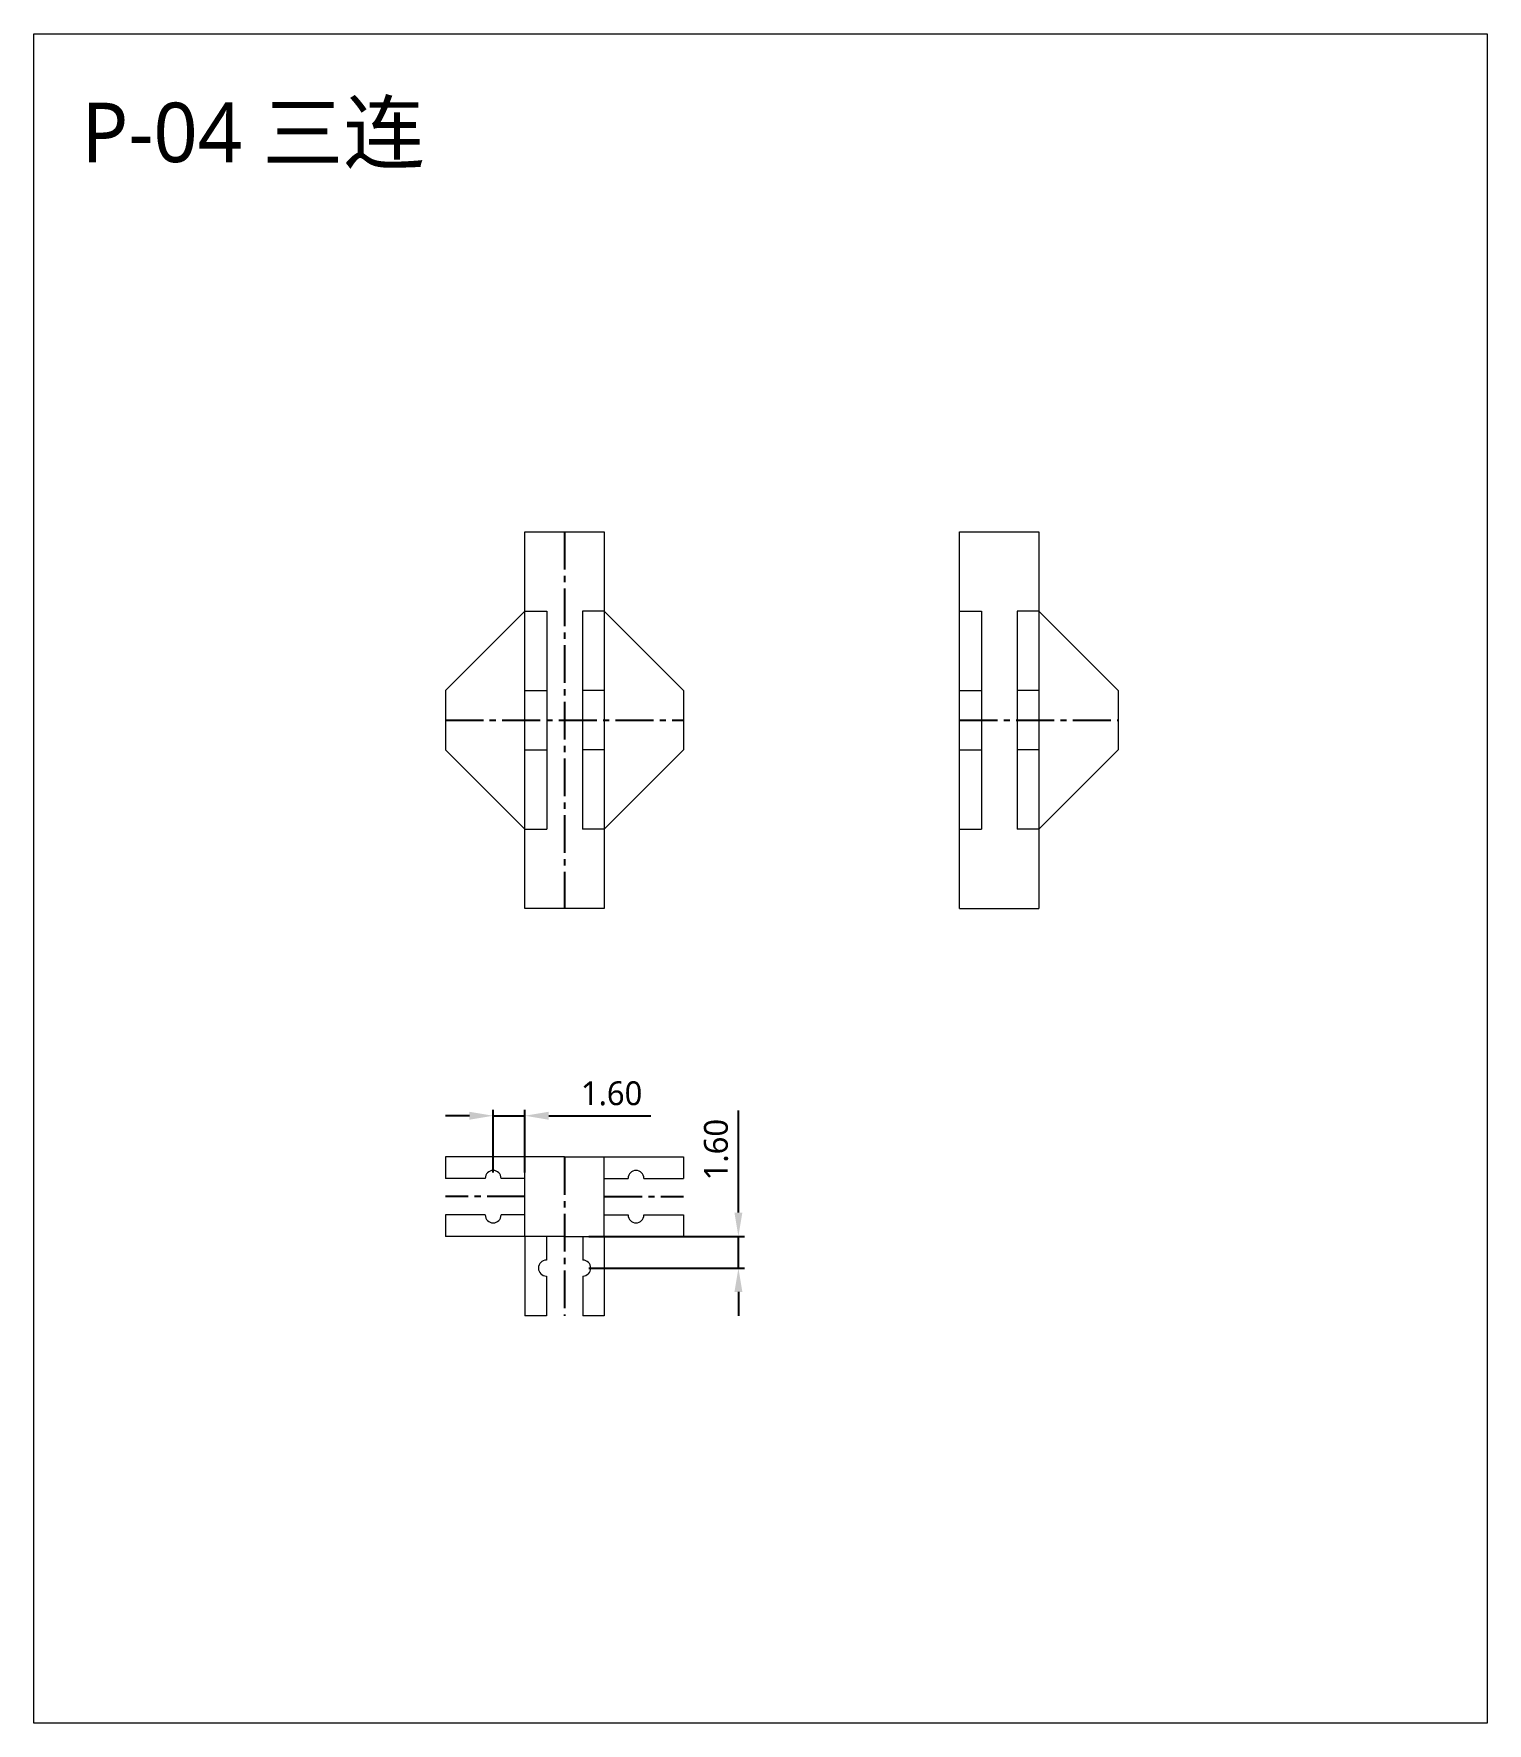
# Model space of a CAD drawing. Header units: millimetres. Extents: x 802 to 1336, y 683 to 768.
# Drawn here: x 1116.1 to 1189.3, y 682.5 to 767.7 of the extents above; entities that cross this region are included whole.
import ezdxf

# ---------------------------------------------------------------- set-up
doc = ezdxf.new("R2010")
doc.units = ezdxf.units.MM
doc.header["$LTSCALE"] = 0.1
doc.header["$PDSIZE"] = -5
doc.linetypes.add('CENTER2', pattern=[28.575, 19.05, -3.175, 3.175, -3.175])
doc.layers.get('DEFPOINTS').update_dxf_attribs({"lineweight": 18})
doc.layers.add('LABEL_LINE', color=6, linetype='Continuous', lineweight=18)
doc.layers.add('SOLID_LINE', color=7, linetype='Continuous', lineweight=18)
doc.layers.add('参考', color=1, linetype='CENTER2')
doc.layers.add('注释', color=4, linetype='Continuous', lineweight=18, plot=False)
doc.styles.get("Standard").update_dxf_attribs({"font": ''})
doc.styles.get('Standard').set_extended_font_data('Microsoft YaHei')
doc.dimstyles.get("Standard").update_dxf_attribs({"dimtxt": 1.2, "dimasz": 1.2, "dimexe": 0.3, "dimexo": 0.3, "dimgap": 0.5, "dimtad": 1, "dimzin": 0, "dimdsep": 46, "dimtxsty": 'Standard', "dimcen": 0.09, "dimdle": 4, "dimclrd": 3, "dimclre": 3, "dimclrt": 6, "dimadec": 0, "dimazin": 0, "dimtfac": 1, "dimtmove": 0, "dimatfit": 3, "dimfxl": 1, "dimtolj": 1, "dimtzin": 0, "dimarcsym": 0})

msp = doc.modelspace()

# ---------------------------------------------------------------- texts
at = {"layer": '注释'}
msp.add_text('P-04 三连', height=3, dxfattribs=at).set_placement((1118.465, 761.244))

# ---------------------------------------------------------------- blocks, each defined once
blk = doc.blocks.new('*D3')
at = {"layer": 'DEFPOINTS', "color": 3, "linetype": 'Continuous', "lineweight": -2}
for p, q in [((1138.016, 713.167), (1136.816, 713.167)), ((1139.216, 710.308), (1139.216, 713.467)), ((1139.216, 713.167), (1140.816, 713.167)), ((1140.816, 710.308), (1140.816, 713.467)), ((1142.016, 713.167), (1147.157, 713.167))]:
    blk.add_line(p, q, dxfattribs=at)
at = {"layer": 'DEFPOINTS', "color": 0}
for p in [(1140.816, 713.167), (1139.216, 710.008), (1140.816, 710.008)]:
    blk.add_point(p, dxfattribs=at)
at = {"layer": 'DEFPOINTS', "color": 3}
for points in [[(1138.016, 713.367), (1138.016, 712.967), (1139.216, 713.167)], [(1142.016, 713.367), (1142.016, 712.967), (1140.816, 713.167)]]:
    blk.add_solid(points, dxfattribs=at)
at = {"layer": 'DEFPOINTS', "color": 6, "insert": (1145.186, 714.29), "char_height": 1.2, "attachment_point": 5}
blk.add_mtext('\\A1;1.60', dxfattribs=at)
blk = doc.blocks.new('*D4')
at = {"layer": 'DEFPOINTS', "color": 3, "linetype": 'Continuous', "lineweight": -2}
for p, q in [((1151.579, 708.288), (1151.579, 713.429)), ((1144.036, 707.088), (1151.879, 707.088)), ((1151.579, 705.488), (1151.579, 707.088)), ((1144.036, 705.488), (1151.879, 705.488)), ((1151.579, 704.288), (1151.579, 703.088))]:
    blk.add_line(p, q, dxfattribs=at)
at = {"layer": 'DEFPOINTS', "color": 0}
for p in [(1143.736, 707.088), (1151.579, 707.088), (1143.736, 705.488)]:
    blk.add_point(p, dxfattribs=at)
at = {"layer": 'DEFPOINTS', "color": 3}
for points in [[(1151.379, 708.288), (1151.779, 708.288), (1151.579, 707.088)], [(1151.379, 704.288), (1151.779, 704.288), (1151.579, 705.488)]]:
    blk.add_solid(points, dxfattribs=at)
at = {"layer": 'DEFPOINTS', "color": 6, "insert": (1150.456, 711.459), "char_height": 1.2, "attachment_point": 5, "rotation": 90}
blk.add_mtext('\\A1;1.60', dxfattribs=at)

# ---------------------------------------------------------------- dimensions: what is measured, and where the dimension line sits
at = {"layer": 'DEFPOINTS'}
dim = msp.add_linear_dim(base=(1140.816, 713.167), p1=(1139.216, 710.008), p2=(1140.816, 710.008), dimstyle='Standard', dxfattribs=at)
dim.commit()
dim.dimension.update_dxf_attribs({"geometry": '*D3', "text_midpoint": (1145.186, 714.29)})
dim = msp.add_linear_dim(base=(1151.579, 707.088), p1=(1143.736, 705.488), p2=(1143.736, 707.088), angle=90, dimstyle='Standard', dxfattribs=at)
dim.commit()
dim.dimension.update_dxf_attribs({"geometry": '*D4', "text_midpoint": (1150.456, 711.459)})

# ---------------------------------------------------------------- linework, layer by layer
at = {"layer": 'DEFPOINTS'}
for p, q in [((1136.816, 711.088), (1136.816, 710.008)), ((1148.816, 711.088), (1148.816, 710.008)), ((1136.816, 708.168), (1136.816, 707.088)), ((1148.816, 708.168), (1148.816, 707.088)), ((1140.816, 707.088), (1140.816, 703.088)), ((1144.816, 707.088), (1144.816, 703.088)), ((1141.896, 703.088), (1140.816, 703.088)), ((1144.816, 703.088), (1143.736, 703.088))]:
    msp.add_line(p, q, dxfattribs=at)
msp.add_lwpolyline([(1140.816, 742.613), (1144.816, 742.613), (1144.816, 723.613), (1140.816, 723.613)], close=True, dxfattribs=at)
for centre, start, end in [((1139.216, 710.008), 360, 180), ((1146.416, 710.008), 0, 180), ((1139.216, 708.168), 180, 0), ((1146.416, 708.168), 180, 0), ((1141.896, 705.488), 90, 270), ((1143.736, 705.488), 270, 90)]:
    msp.add_arc(centre, 0.4, start, end, dxfattribs=at)
at = {"layer": 'LABEL_LINE'}
msp.add_lwpolyline([(1116.055, 767.717), (1189.331, 767.717), (1189.331, 682.541), (1116.055, 682.541)], close=True, dxfattribs=at)
at = {"layer": 'SOLID_LINE'}
for p, q in [((1162.73, 723.613), (1162.73, 742.613)), ((1162.73, 742.613), (1166.73, 742.613)), ((1166.73, 742.613), (1166.73, 723.613)), ((1140.816, 738.613), (1136.816, 734.613)), ((1140.816, 738.613), (1141.916, 738.613)), ((1141.916, 738.613), (1141.916, 727.613)), ((1144.816, 738.613), (1143.716, 738.613)), ((1143.716, 738.613), (1143.716, 727.613)), ((1144.816, 738.613), (1148.816, 734.613)), ((1162.73, 738.613), (1163.83, 738.613)), ((1163.83, 738.613), (1163.83, 727.613)), ((1166.73, 738.613), (1165.63, 738.613)), ((1165.63, 738.613), (1165.63, 727.613)), ((1166.73, 738.613), (1170.73, 734.613)), ((1136.816, 734.613), (1136.816, 731.613)), ((1140.816, 734.613), (1141.916, 734.613)), ((1140.816, 734.613), (1141.916, 734.613)), ((1144.816, 734.613), (1143.716, 734.613)), ((1144.816, 734.613), (1143.716, 734.613)), ((1148.816, 734.613), (1148.816, 731.613)), ((1162.73, 734.613), (1163.83, 734.613)), ((1162.73, 734.613), (1163.83, 734.613)), ((1166.73, 734.613), (1165.63, 734.613)), ((1166.73, 734.613), (1165.63, 734.613)), ((1170.73, 734.613), (1170.73, 731.613)), ((1140.816, 727.613), (1136.816, 731.613)), ((1140.816, 731.613), (1141.916, 731.613)), ((1140.816, 731.613), (1141.916, 731.613)), ((1144.816, 731.613), (1143.716, 731.613)), ((1144.816, 731.613), (1143.716, 731.613)), ((1144.816, 727.613), (1148.816, 731.613)), ((1162.73, 731.613), (1163.83, 731.613)), ((1162.73, 731.613), (1163.83, 731.613)), ((1166.73, 731.613), (1165.63, 731.613)), ((1166.73, 731.613), (1165.63, 731.613)), ((1166.73, 727.613), (1170.73, 731.613)), ((1140.816, 727.613), (1141.916, 727.613)), ((1144.816, 727.613), (1143.716, 727.613)), ((1162.73, 727.613), (1163.83, 727.613)), ((1166.73, 727.613), (1165.63, 727.613)), ((1162.73, 723.613), (1166.73, 723.613)), ((1142.816, 711.088), (1136.816, 711.088)), ((1142.816, 711.088), (1148.816, 711.088)), ((1138.816, 710.008), (1136.816, 710.008)), ((1140.816, 710.008), (1139.616, 710.008)), ((1144.816, 710.008), (1146.016, 710.008)), ((1146.816, 710.008), (1148.816, 710.008)), ((1138.816, 708.168), (1136.816, 708.168)), ((1140.816, 708.168), (1139.616, 708.168)), ((1144.816, 708.168), (1146.016, 708.168)), ((1146.816, 708.168), (1148.816, 708.168)), ((1142.816, 707.088), (1136.816, 707.088)), ((1141.896, 707.088), (1141.896, 705.888)), ((1142.816, 707.088), (1148.816, 707.088)), ((1143.736, 707.088), (1143.736, 705.888)), ((1141.896, 705.088), (1141.896, 703.088)), ((1143.736, 705.088), (1143.736, 703.088))]:
    msp.add_line(p, q, dxfattribs=at)
for points in [[(1140.816, 707.088), (1140.816, 711.088)], [(1144.816, 707.088), (1144.816, 711.088)]]:
    msp.add_lwpolyline(points, dxfattribs=at)
at = {"layer": '参考'}
for p, q in [((1142.816, 742.613), (1142.816, 723.613)), ((1136.816, 733.113), (1148.816, 733.113)), ((1162.73, 733.113), (1170.73, 733.113)), ((1142.816, 711.088), (1142.816, 703.088)), ((1140.816, 709.088), (1136.816, 709.088)), ((1144.816, 709.088), (1148.816, 709.088))]:
    msp.add_line(p, q, dxfattribs=at)

msp.set_redraw_order([(e.dxf.handle, doc.entitydb.next_handle()) for e in msp.query("TEXT MTEXT ATTDEF DIMENSION ARC_DIMENSION")])  # texts and dimensions are drawn at this point

doc.saveas('drawing.dxf')
